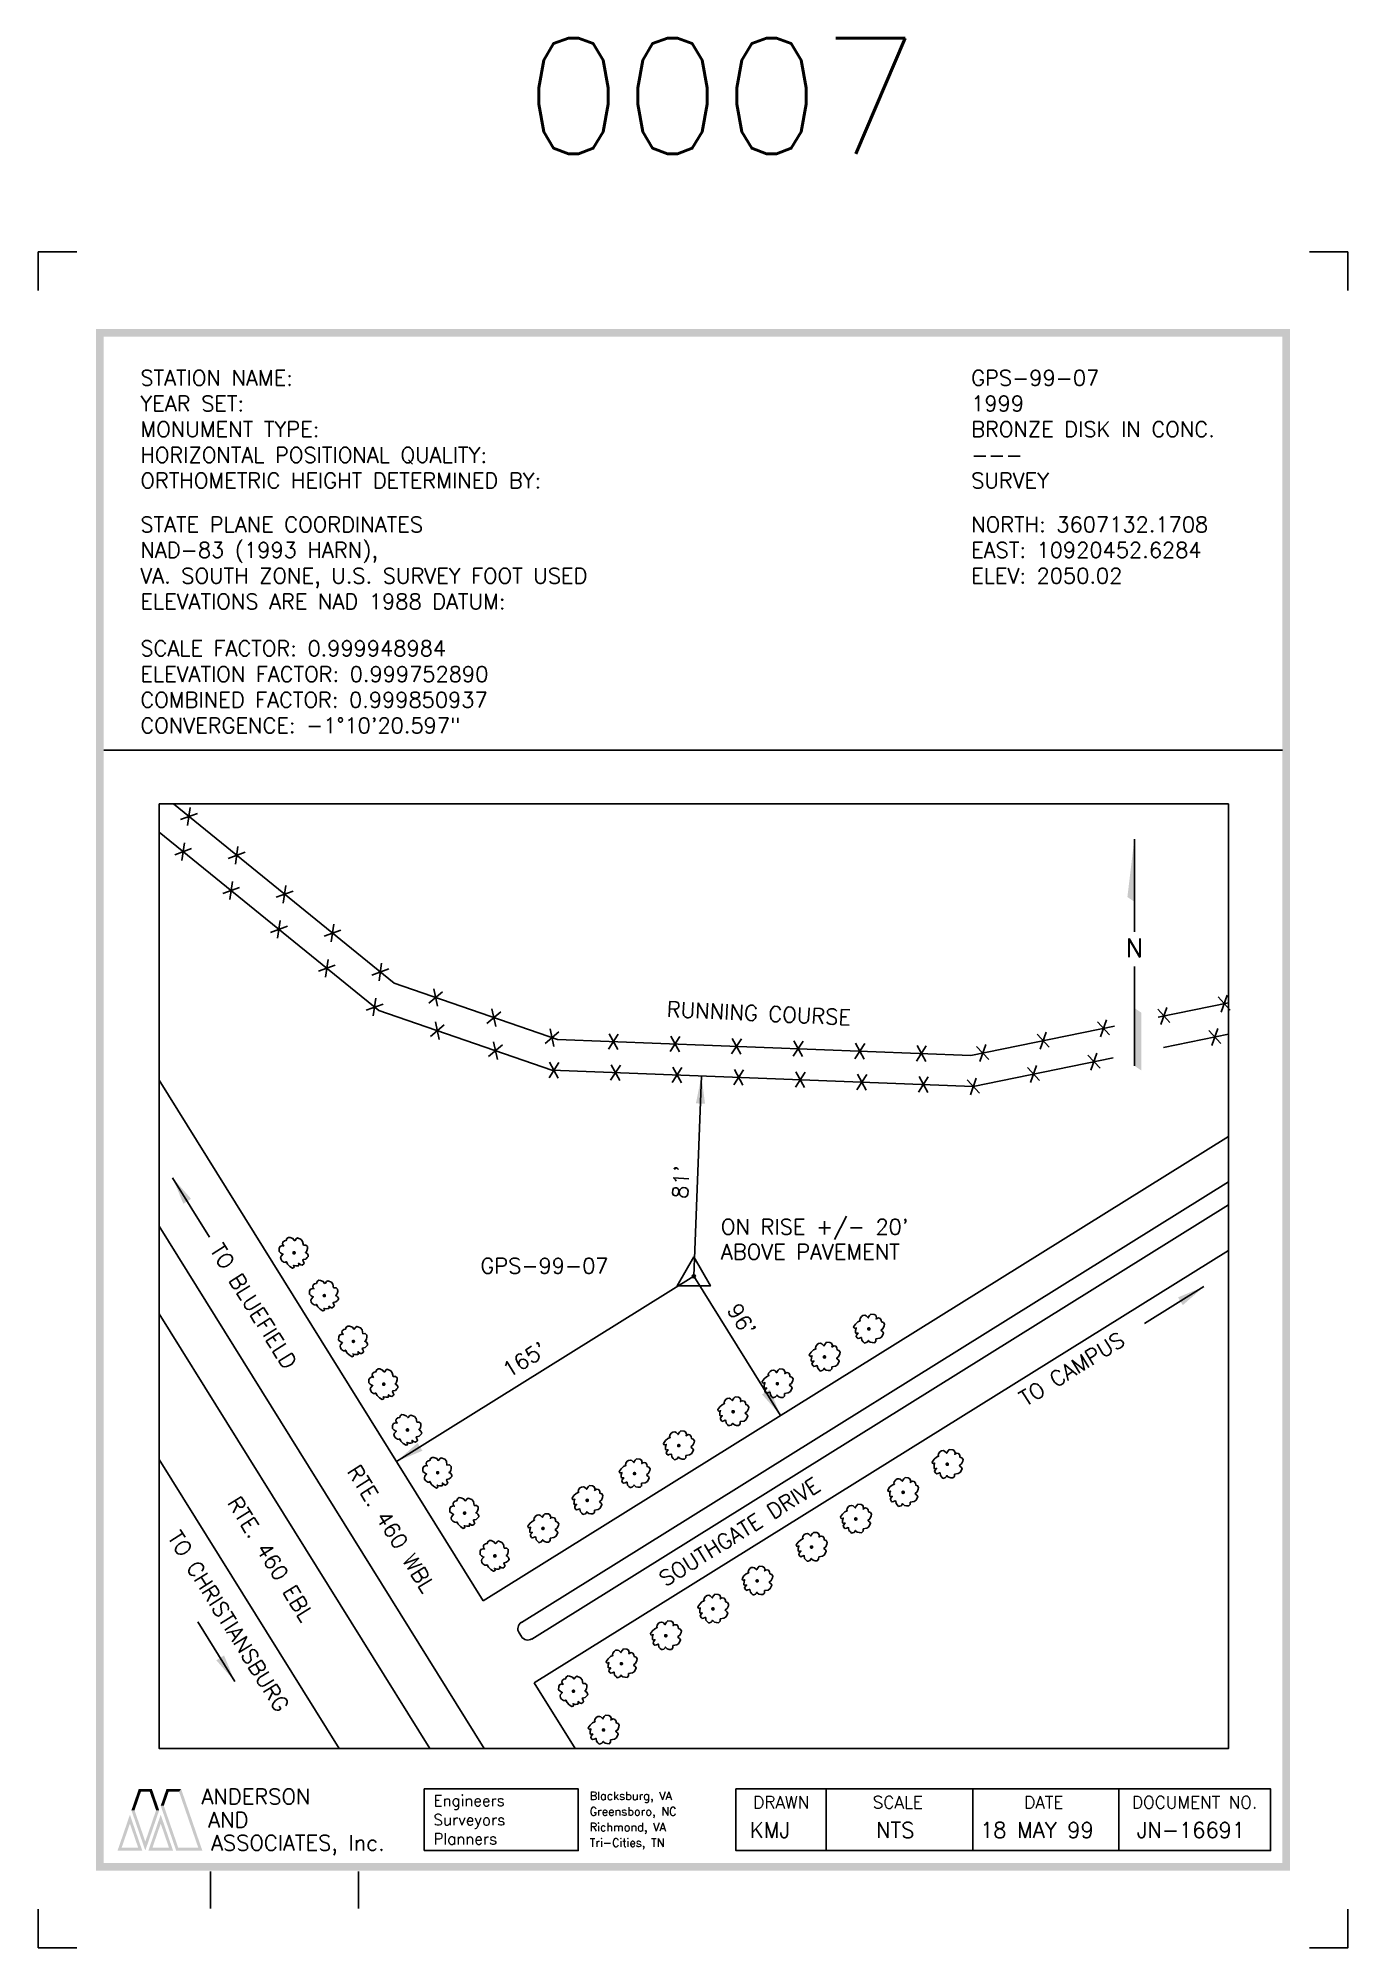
# Model space of a CAD drawing. Extents: x 8 to 108, y -27 to 17.
# Drawn here: x 86.83 to 95.33, y 4.22 to 16.6 of the extents above; entities that cross this region are included whole.
import ezdxf
from ezdxf.enums import TextEntityAlignment as Align

# ---------------------------------------------------------------- set-up
doc = ezdxf.new("R2010")
doc.units = 0
doc.header["$LTSCALE"] = 0.5
doc.header["$MEASUREMENT"] = 0
doc.linetypes.add('CENTER2', pattern=[1.125, 0.75, -0.125, 0.125, -0.125])
doc.layers.get('0').update_dxf_attribs({"linetype": 'CONTINUOUS'})
for name, color, linetype in [('DWGINFO', 7, 'CONTINUOUS'), ('FENCE', 4, 'CONTINUOUS'), ('MON', 6, 'CONTINUOUS'), ('N-ARROW', 7, 'CONTINUOUS'), ('ROAD', 1, 'CONTINUOUS'), ('SHT1', 1, 'CONTINUOUS'), ('SHT7', 7, 'CONTINUOUS'), ('SHTTRIM', 7, 'CONTINUOUS'), ('TXT1', 1, 'CONTINUOUS'), ('TXT2', 2, 'CONTINUOUS'), ('TXT7', 7, 'CONTINUOUS')]:
    doc.layers.add(name, color=color, linetype=linetype)
doc.styles.add('SHT', font='romans.shx')
doc.styles.get("Standard").update_dxf_attribs({"font": 'ROMANS'})
doc.dimstyles.get("Standard").update_dxf_attribs({"dimtxt": 0.18, "dimasz": 0.18, "dimexe": 0.18, "dimexo": 0.0625, "dimgap": 0.09, "dimtad": 0, "dimtih": 1, "dimtoh": 1, "dimdec": 4, "dimzin": 0, "dimtxsty": 'STANDARD', "dimcen": 0.09, "dimazin": 3, "dimtfac": 1, "dimtdec": 4, "dimtofl": 0, "dimtmove": 0, "dimatfit": 3, "dimtolj": 1, "dimtzin": 0})

msp = doc.modelspace()

# ---------------------------------------------------------------- texts
at = {"layer": 'FENCE', "linetype": 'CONTINUOUS'}
for rotation, p in [(320.9466, (87.805, 11.556)), (320.9466, (87.768, 11.328)), (320.9466, (88.115, 11.304)), (320.9466, (88.079, 11.076)), (320.9466, (88.426, 11.052)), (320.9466, (88.389, 10.824)), (320.9466, (88.737, 10.8)), (320.9466, (88.7, 10.572)), (320.9466, (89.047, 10.548)), (341.0122, (89.406, 10.382)), (320.9466, (89.01, 10.32)), (341.0122, (89.784, 10.252)), (11.5608, (94.132, 10.263)), (11.5608, (94.524, 10.343)), (341.0122, (89.417, 10.167)), (341.0122, (90.162, 10.122)), (11.5608, (93.349, 10.102)), (11.5608, (93.741, 10.182)), (11.5608, (94.463, 10.126)), (341.0122, (89.795, 10.037)), (357.7788, (90.56, 10.096)), (357.7788, (90.96, 10.081)), (357.7788, (91.359, 10.065)), (357.7788, (91.759, 10.05)), (357.7788, (92.159, 10.034)), (357.7788, (92.559, 10.019)), (11.5608, (92.957, 10.022)), (357.7788, (90.174, 9.911)), (357.7788, (90.574, 9.895)), (357.7788, (90.973, 9.88)), (357.7788, (91.373, 9.864)), (11.5608, (93.287, 9.886)), (11.5608, (93.679, 9.966)), (357.7788, (91.773, 9.849)), (357.7788, (92.172, 9.833)), (357.7788, (92.572, 9.818)), (11.5608, (92.896, 9.805))]:
    msp.add_text('X', height=0.1, rotation=rotation, dxfattribs=at).set_placement(p, align=Align.MIDDLE)
at = {"layer": 'MON', "linetype": 'CONTINUOUS'}
for s, rotation, p in [("81'", 86.0848, (91.041, 9.074)), ("96'", 301.9109, (91.293, 8.357)), ("165'", 31.9109, (89.881, 7.911))]:
    msp.add_text(s, height=0.1, rotation=rotation, dxfattribs=at).set_placement(p)
at = {"layer": 'MON'}
msp.add_text('GPS-99-07', height=0.1, dxfattribs=at).set_placement((89.697, 8.592))
at = {"layer": 'SHT1', "style": 'SHT'}
for s, p in [('ANDERSON', (87.887, 5.149)), (' AND', (87.862, 4.998)), ('  ASSOCIATES, Inc.', (87.812, 4.849))]:
    msp.add_text(s, height=0.1, dxfattribs=at).set_placement(p)
at = {"layer": 'SHT7', "style": 'SHT'}
for s, p in [('Engineers', (89.392, 5.137)), ('Surveyors', (89.392, 5.013)), ('Planners', (89.392, 4.889))]:
    msp.add_text(s, height=0.072, dxfattribs=at).set_placement(p)
at = {"layer": 'SHT7', "color": 7, "style": 'SHT'}
for s, p in [('Blacksburg, VA', (90.406, 5.177)), ('Greensboro, NC', (90.406, 5.076)), ('Richmond, VA', (90.406, 4.974)), ('Tri-Cities, TN', (90.406, 4.873))]:
    msp.add_text(s, height=0.05369, dxfattribs=at).set_placement(p)
at = {"layer": 'SHT7', "style": 'SHT'}
for s, p in [('DRAWN', (91.649, 5.122)), ('SCALE', (92.406, 5.122)), ('DATE', (93.353, 5.122)), ('DOCUMENT NO.', (94.332, 5.122))]:
    msp.add_text(s, height=0.08, dxfattribs=at).set_placement(p, align=Align.CENTER)
at = {"layer": 'TXT1'}
for s, p in [('STATION NAME:', (87.49, 14.351)), ('GPS-99-07', (92.882, 14.351)), ('YEAR SET:', (87.49, 14.185)), ('1999', (92.882, 14.185)), ('MONUMENT TYPE:', (87.49, 14.018)), ('BRONZE DISK IN CONC.', (92.882, 14.018)), ('HORIZONTAL POSITIONAL QUALITY:', (87.49, 13.851)), ('---', (92.882, 13.851)), ('ORTHOMETRIC HEIGHT DETERMINED BY:', (87.49, 13.685)), ('SURVEY', (92.882, 13.685)), ('STATE PLANE COORDINATES', (87.49, 13.401)), ('NORTH: 3607132.1708', (92.882, 13.401)), ('NAD-83 (1993 HARN), ', (87.49, 13.235)), ('EAST: 10920452.6284', (92.882, 13.235)), ('VA. SOUTH ZONE, U.S. SURVEY FOOT USED', (87.49, 13.068)), ('ELEV: 2050.02', (92.882, 13.068)), ('ELEVATIONS ARE NAD 1988 DATUM:', (87.49, 12.901)), ('SCALE FACTOR: 0.999948984', (87.49, 12.597)), ('ELEVATION FACTOR: 0.999752890', (87.49, 12.43)), ('COMBINED FACTOR: 0.999850937', (87.49, 12.263)), ('CONVERGENCE: -1%%d10\'20.597"', (87.49, 12.097)), ('KMJ', (91.446, 4.932)), ('NTS', (92.265, 4.932)), ('18 MAY 99', (92.94, 4.932)), ('JN-16691', (93.957, 4.932))]:
    msp.add_text(s, height=0.1, dxfattribs=at).set_placement(p)
at = {"layer": 'TXT1', "linetype": 'CONTINUOUS'}
for s, rotation, p in [('TO BLUEFIELD', 301.9109, (87.937, 8.747)), ('TO CAMPUS', 31.9109, (93.235, 7.726)), ('TO CHRISTIANSBURG', 301.9109, (87.662, 6.883))]:
    msp.add_text(s, height=0.1, rotation=rotation, dxfattribs=at).set_placement(p)
at = {"layer": 'TXT2'}
msp.add_text('0007', height=0.75, dxfattribs=at).set_placement((89.979, 15.855))
at = {"layer": 'TXT2', "linetype": 'CONTINUOUS'}
for s, rotation, p in [('RTE. 460 WBL', 301.9109, (88.827, 7.31)), ('SOUTHGATE DRIVE', 31.9109, (90.898, 6.558)), ('RTE. 460 EBL', 301.9109, (88.051, 7.105))]:
    msp.add_text(s, height=0.1, rotation=rotation, dxfattribs=at).set_placement(p)
at = {"layer": 'TXT7', "linetype": 'CONTINUOUS'}
msp.add_text('RUNNING COURSE', height=0.1, rotation=357.3921, dxfattribs=at).set_placement((90.905, 10.257))
for s, p in [("ON RISE +/- 20'", (91.258, 8.845)), ('ABOVE PAVEMENT', (91.258, 8.683))]:
    msp.add_text(s, height=0.1, dxfattribs=at).set_placement(p)

# ---------------------------------------------------------------- blocks, each defined once
blk = doc.blocks.new('DWGINFO')
for p, q in [((2.602, 1.704), (2.602, 2.004)), ((3.802, 1.704), (3.802, 2.004))]:
    blk.add_line(p, q)
at = {"flags": 2}
blk.add_attdef('DWGNAME', text='', height=0.1, dxfattribs=at).set_placement((2.502, 1.804), align=Align.RIGHT)
blk.add_attdef('DWGEDITDATE', text='', height=0.1, dxfattribs=at).set_placement((3.202, 1.804), align=Align.CENTER)
blk.add_attdef('DWGBY', (3.902, 1.804), '', height=0.1, dxfattribs=at)
blk = doc.blocks.new('NEWLOGOSOLID', base_point=(1, 1))
for points in [[(1.225, 1.653447), (1.275, 1.653447), (1.344328, 2), (1.377972, 1.9525)], [(1.344328, 2), (1.377972, 1.9525), (1.555672, 2), (1.522028, 1.9525)], [(1.555672, 2), (1.522028, 1.9525), (1.675, 1.653447), (1.625, 1.653447)], [(1.7, 1.726053), (1.75, 1.726053), (1.794328, 2), (1.827972, 1.9525)], [(1.794328, 2), (1.827972, 1.9525), (2.030672, 2), (1.997028, 1.9525)], [(2.030672, 2), (1.997028, 1.9525), (2.375, 1), (2.308644, 1.0475)], [(1, 1), (1.066356, 1.0475), (1.2, 1.580842), (1.2, 1.435632)], [(1.2, 1.580842), (1.2, 1.435632), (1.4, 1), (1.333644, 1.0475)], [(1.45, 1), (1.45, 1.145211), (1.225, 1.653447), (1.275, 1.653447)], [(1.675, 1.653447), (1.625, 1.653447), (1.45, 1), (1.45, 1.145211)], [(1.5, 1), (1.566356, 1.0475), (1.7, 1.580842), (1.7, 1.435632)], [(1.95, 1), (1.983644, 1.0475), (1.7, 1.726053), (1.75, 1.726053)], [(1.7, 1.580842), (1.7, 1.435632), (1.9, 1), (1.833644, 1.0475)], [(1.4, 1), (1.333644, 1.0475), (1, 1), (1.066356, 1.0475)], [(1.9, 1), (1.833644, 1.0475), (1.5, 1), (1.566356, 1.0475)], [(2.375, 1), (2.308644, 1.0475), (1.95, 1), (1.983644, 1.0475)]]:
    blk.add_solid(points)
blk = doc.blocks.new('SP-HORIZ')
blk.add_lwpolyline([(0, 0.0625), (-0.0541, -0.0312), (0.0541, -0.0312)], close=True)
at = {"const_width": 0.005}
blk.add_lwpolyline([(-0.0025, 0, 1), (0.0025, 0, 1)], format="xyb", close=True, dxfattribs=at)
blk.add_circle((0, 0), 0.005)
blk = doc.blocks.new('N-ARROW')
for p, q in [((0, 0.14), (0, 0.94)), ((0, -1.02), (0, -0.16))]:
    blk.add_line(p, q)
for points in [[(0, 0.4), (-0.06, 0.44), (0, 0.94)], [(0, -1.02), (0.06, -1.06), (0, -0.52), (0.06, -0.56)]]:
    blk.add_solid(points)
blk.add_text('N', height=0.16).set_placement((0, 0), align=Align.MIDDLE)

# ---------------------------------------------------------------- linework, layer by layer
at = {"color": 4}
for points in [[(88.548, 8.776), (88.543, 8.8), (88.533, 8.813), (88.509, 8.823), (88.501, 8.817), (88.495, 8.807), (88.489, 8.806), (88.48, 8.818), (88.462, 8.825), (88.451, 8.826), (88.441, 8.818), (88.437, 8.806), (88.437, 8.806), (88.425, 8.804), (88.414, 8.796), (88.412, 8.785), (88.416, 8.776), (88.42, 8.77), (88.412, 8.773), (88.397, 8.766), (88.391, 8.756), (88.391, 8.734), (88.4, 8.727), (88.413, 8.718), (88.416, 8.719), (88.403, 8.704), (88.4, 8.695), (88.403, 8.683), (88.409, 8.674), (88.422, 8.666), (88.433, 8.664), (88.436, 8.669), (88.438, 8.668), (88.445, 8.653), (88.46, 8.638), (88.478, 8.626), (88.486, 8.63), (88.488, 8.636), (88.484, 8.645), (88.485, 8.643), (88.5, 8.641), (88.51, 8.641), (88.517, 8.641), (88.52, 8.646), (88.519, 8.652), (88.517, 8.658), (88.532, 8.648), (88.539, 8.647), (88.55, 8.655), (88.553, 8.659), (88.549, 8.668), (88.545, 8.679), (88.546, 8.682), (88.563, 8.685), (88.572, 8.695), (88.58, 8.702), (88.579, 8.709), (88.574, 8.719), (88.566, 8.725), (88.561, 8.728), (88.561, 8.728), (88.565, 8.731), (88.571, 8.74), (88.574, 8.754), (88.574, 8.767), (88.564, 8.776), (88.561, 8.776)], [(88.744, 8.498), (88.74, 8.522), (88.73, 8.536), (88.706, 8.545), (88.697, 8.539), (88.691, 8.53), (88.686, 8.528), (88.677, 8.54), (88.658, 8.547), (88.648, 8.548), (88.637, 8.54), (88.633, 8.528), (88.633, 8.528), (88.621, 8.526), (88.611, 8.518), (88.609, 8.507), (88.612, 8.499), (88.617, 8.493), (88.608, 8.495), (88.593, 8.489), (88.588, 8.478), (88.587, 8.457), (88.596, 8.449), (88.609, 8.441), (88.612, 8.441), (88.6, 8.427), (88.597, 8.418), (88.599, 8.406), (88.606, 8.397), (88.619, 8.388), (88.63, 8.387), (88.633, 8.392), (88.634, 8.39), (88.642, 8.375), (88.656, 8.36), (88.675, 8.349), (88.682, 8.352), (88.684, 8.358), (88.681, 8.367), (88.682, 8.366), (88.697, 8.363), (88.707, 8.364), (88.713, 8.364), (88.716, 8.368), (88.715, 8.374), (88.714, 8.38), (88.728, 8.37), (88.735, 8.369), (88.746, 8.377), (88.749, 8.382), (88.746, 8.391), (88.741, 8.401), (88.742, 8.404), (88.759, 8.408), (88.769, 8.417), (88.776, 8.425), (88.775, 8.431), (88.77, 8.441), (88.763, 8.447), (88.757, 8.45), (88.757, 8.45), (88.762, 8.453), (88.768, 8.463), (88.771, 8.476), (88.77, 8.49), (88.761, 8.499), (88.757, 8.499)], [(92.264, 8.169), (92.289, 8.172), (92.302, 8.182), (92.313, 8.205), (92.308, 8.214), (92.299, 8.221), (92.297, 8.226), (92.309, 8.234), (92.317, 8.252), (92.319, 8.263), (92.312, 8.274), (92.3, 8.279), (92.3, 8.279), (92.298, 8.29), (92.291, 8.301), (92.281, 8.304), (92.271, 8.301), (92.265, 8.297), (92.268, 8.305), (92.263, 8.321), (92.252, 8.326), (92.231, 8.328), (92.223, 8.32), (92.214, 8.307), (92.214, 8.304), (92.2, 8.317), (92.191, 8.321), (92.179, 8.319), (92.17, 8.313), (92.161, 8.3), (92.159, 8.289), (92.163, 8.286), (92.162, 8.285), (92.147, 8.278), (92.131, 8.264), (92.119, 8.246), (92.122, 8.239), (92.128, 8.236), (92.137, 8.239), (92.135, 8.238), (92.132, 8.223), (92.132, 8.214), (92.132, 8.207), (92.136, 8.204), (92.142, 8.205), (92.148, 8.206), (92.137, 8.192), (92.136, 8.184), (92.143, 8.174), (92.148, 8.17), (92.157, 8.173), (92.167, 8.177), (92.17, 8.176), (92.173, 8.159), (92.182, 8.149), (92.189, 8.141), (92.195, 8.142), (92.206, 8.146), (92.212, 8.153), (92.215, 8.158), (92.215, 8.158), (92.218, 8.154), (92.227, 8.147), (92.241, 8.144), (92.255, 8.143), (92.264, 8.153), (92.264, 8.156)], [(88.934, 8.201), (88.929, 8.226), (88.919, 8.239), (88.895, 8.249), (88.886, 8.242), (88.88, 8.233), (88.875, 8.231), (88.866, 8.243), (88.848, 8.25), (88.837, 8.251), (88.826, 8.243), (88.822, 8.231), (88.822, 8.231), (88.81, 8.229), (88.8, 8.221), (88.798, 8.211), (88.801, 8.202), (88.806, 8.196), (88.797, 8.199), (88.782, 8.192), (88.777, 8.181), (88.776, 8.16), (88.785, 8.153), (88.798, 8.144), (88.801, 8.144), (88.789, 8.13), (88.786, 8.121), (88.788, 8.109), (88.795, 8.1), (88.808, 8.091), (88.819, 8.09), (88.822, 8.095), (88.823, 8.093), (88.831, 8.078), (88.845, 8.064), (88.864, 8.052), (88.871, 8.055), (88.873, 8.062), (88.87, 8.071), (88.871, 8.069), (88.886, 8.066), (88.896, 8.067), (88.902, 8.067), (88.905, 8.072), (88.904, 8.078), (88.903, 8.084), (88.917, 8.074), (88.925, 8.072), (88.935, 8.08), (88.938, 8.085), (88.935, 8.094), (88.93, 8.104), (88.931, 8.107), (88.948, 8.111), (88.958, 8.12), (88.965, 8.128), (88.964, 8.134), (88.96, 8.145), (88.952, 8.15), (88.946, 8.153), (88.946, 8.153), (88.951, 8.156), (88.957, 8.166), (88.96, 8.179), (88.96, 8.193), (88.95, 8.202), (88.946, 8.202)], [(91.977, 7.987), (92.001, 7.991), (92.015, 8), (92.026, 8.023), (92.02, 8.032), (92.011, 8.039), (92.01, 8.044), (92.022, 8.052), (92.03, 8.07), (92.032, 8.081), (92.024, 8.092), (92.012, 8.097), (92.012, 8.097), (92.011, 8.109), (92.004, 8.12), (91.993, 8.122), (91.984, 8.119), (91.978, 8.115), (91.981, 8.124), (91.975, 8.139), (91.965, 8.144), (91.944, 8.146), (91.936, 8.138), (91.927, 8.125), (91.926, 8.122), (91.913, 8.135), (91.904, 8.139), (91.892, 8.137), (91.883, 8.131), (91.873, 8.118), (91.872, 8.107), (91.876, 8.104), (91.875, 8.103), (91.859, 8.096), (91.844, 8.082), (91.831, 8.065), (91.834, 8.057), (91.84, 8.055), (91.849, 8.058), (91.848, 8.057), (91.845, 8.042), (91.844, 8.032), (91.844, 8.025), (91.849, 8.022), (91.855, 8.023), (91.861, 8.024), (91.85, 8.01), (91.848, 8.003), (91.856, 7.992), (91.86, 7.988), (91.869, 7.991), (91.88, 7.995), (91.883, 7.994), (91.886, 7.977), (91.895, 7.967), (91.902, 7.959), (91.908, 7.96), (91.919, 7.964), (91.925, 7.971), (91.928, 7.977), (91.928, 7.977), (91.931, 7.972), (91.94, 7.966), (91.954, 7.962), (91.967, 7.962), (91.976, 7.971), (91.977, 7.974)], [(89.13, 7.924), (89.125, 7.948), (89.115, 7.961), (89.091, 7.971), (89.083, 7.965), (89.077, 7.955), (89.071, 7.954), (89.062, 7.966), (89.044, 7.973), (89.033, 7.974), (89.023, 7.966), (89.019, 7.954), (89.019, 7.954), (89.007, 7.952), (88.996, 7.944), (88.994, 7.933), (88.998, 7.924), (89.002, 7.918), (88.993, 7.921), (88.979, 7.914), (88.973, 7.904), (88.973, 7.882), (88.982, 7.875), (88.995, 7.866), (88.998, 7.867), (88.985, 7.852), (88.982, 7.843), (88.985, 7.831), (88.991, 7.822), (89.004, 7.814), (89.015, 7.813), (89.018, 7.817), (89.019, 7.816), (89.027, 7.801), (89.042, 7.786), (89.06, 7.775), (89.068, 7.778), (89.07, 7.784), (89.066, 7.793), (89.067, 7.791), (89.082, 7.789), (89.092, 7.789), (89.099, 7.789), (89.102, 7.794), (89.1, 7.8), (89.099, 7.806), (89.113, 7.796), (89.121, 7.795), (89.132, 7.803), (89.135, 7.807), (89.131, 7.816), (89.127, 7.827), (89.128, 7.83), (89.145, 7.833), (89.154, 7.843), (89.162, 7.851), (89.161, 7.857), (89.156, 7.867), (89.148, 7.873), (89.143, 7.876), (89.143, 7.876), (89.147, 7.879), (89.153, 7.888), (89.156, 7.902), (89.156, 7.916), (89.146, 7.924), (89.143, 7.924)], [(91.671, 7.814), (91.695, 7.817), (91.709, 7.826), (91.72, 7.85), (91.714, 7.859), (91.705, 7.865), (91.704, 7.871), (91.716, 7.879), (91.724, 7.897), (91.726, 7.908), (91.718, 7.919), (91.706, 7.923), (91.706, 7.923), (91.705, 7.935), (91.698, 7.946), (91.687, 7.949), (91.678, 7.946), (91.672, 7.942), (91.675, 7.95), (91.669, 7.965), (91.659, 7.971), (91.637, 7.973), (91.63, 7.964), (91.62, 7.952), (91.62, 7.948), (91.607, 7.962), (91.598, 7.965), (91.586, 7.963), (91.577, 7.957), (91.567, 7.945), (91.565, 7.934), (91.57, 7.931), (91.568, 7.93), (91.553, 7.922), (91.538, 7.909), (91.525, 7.891), (91.528, 7.883), (91.534, 7.881), (91.543, 7.884), (91.542, 7.883), (91.538, 7.868), (91.538, 7.858), (91.538, 7.852), (91.543, 7.849), (91.549, 7.849), (91.555, 7.85), (91.544, 7.837), (91.542, 7.829), (91.549, 7.818), (91.554, 7.815), (91.563, 7.818), (91.574, 7.822), (91.577, 7.821), (91.579, 7.803), (91.588, 7.793), (91.596, 7.786), (91.602, 7.787), (91.613, 7.791), (91.619, 7.798), (91.622, 7.803), (91.622, 7.803), (91.625, 7.799), (91.634, 7.792), (91.647, 7.788), (91.661, 7.788), (91.67, 7.797), (91.67, 7.801)], [(91.383, 7.632), (91.408, 7.635), (91.421, 7.645), (91.432, 7.668), (91.427, 7.677), (91.418, 7.683), (91.416, 7.689), (91.429, 7.697), (91.436, 7.715), (91.438, 7.726), (91.431, 7.737), (91.419, 7.742), (91.419, 7.742), (91.418, 7.753), (91.41, 7.764), (91.4, 7.767), (91.39, 7.764), (91.384, 7.76), (91.387, 7.768), (91.382, 7.783), (91.371, 7.789), (91.35, 7.791), (91.342, 7.783), (91.333, 7.77), (91.333, 7.767), (91.32, 7.78), (91.311, 7.783), (91.298, 7.782), (91.289, 7.775), (91.28, 7.763), (91.278, 7.752), (91.283, 7.749), (91.281, 7.748), (91.266, 7.741), (91.25, 7.727), (91.238, 7.709), (91.241, 7.702), (91.247, 7.699), (91.256, 7.702), (91.254, 7.701), (91.251, 7.686), (91.251, 7.677), (91.251, 7.67), (91.255, 7.667), (91.261, 7.668), (91.267, 7.669), (91.256, 7.655), (91.255, 7.647), (91.262, 7.636), (91.267, 7.633), (91.276, 7.636), (91.286, 7.64), (91.289, 7.639), (91.292, 7.622), (91.301, 7.612), (91.308, 7.604), (91.314, 7.605), (91.325, 7.609), (91.331, 7.616), (91.335, 7.621), (91.335, 7.621), (91.337, 7.617), (91.346, 7.61), (91.36, 7.607), (91.374, 7.606), (91.383, 7.616), (91.383, 7.619)], [(89.284, 7.627), (89.279, 7.651), (89.269, 7.664), (89.245, 7.674), (89.237, 7.668), (89.231, 7.659), (89.225, 7.657), (89.216, 7.669), (89.198, 7.676), (89.187, 7.677), (89.177, 7.669), (89.173, 7.657), (89.173, 7.657), (89.161, 7.655), (89.15, 7.647), (89.148, 7.636), (89.152, 7.627), (89.156, 7.621), (89.148, 7.624), (89.133, 7.618), (89.127, 7.607), (89.127, 7.586), (89.136, 7.578), (89.149, 7.57), (89.152, 7.57), (89.139, 7.556), (89.136, 7.547), (89.139, 7.534), (89.145, 7.526), (89.158, 7.517), (89.169, 7.516), (89.172, 7.52), (89.173, 7.519), (89.181, 7.504), (89.196, 7.489), (89.214, 7.478), (89.222, 7.481), (89.224, 7.487), (89.22, 7.496), (89.221, 7.495), (89.236, 7.492), (89.246, 7.492), (89.253, 7.493), (89.256, 7.497), (89.254, 7.503), (89.253, 7.509), (89.267, 7.499), (89.275, 7.498), (89.286, 7.506), (89.289, 7.51), (89.285, 7.519), (89.281, 7.53), (89.282, 7.533), (89.299, 7.537), (89.308, 7.546), (89.316, 7.554), (89.315, 7.56), (89.31, 7.57), (89.302, 7.576), (89.297, 7.579), (89.297, 7.579), (89.301, 7.582), (89.307, 7.591), (89.31, 7.605), (89.31, 7.619), (89.3, 7.628), (89.297, 7.627)], [(91.031, 7.412), (91.055, 7.416), (91.069, 7.425), (91.08, 7.449), (91.074, 7.457), (91.065, 7.464), (91.064, 7.469), (91.076, 7.478), (91.084, 7.496), (91.086, 7.506), (91.078, 7.517), (91.066, 7.522), (91.066, 7.522), (91.065, 7.534), (91.057, 7.545), (91.047, 7.547), (91.038, 7.544), (91.032, 7.54), (91.035, 7.549), (91.029, 7.564), (91.019, 7.57), (90.997, 7.571), (90.99, 7.563), (90.98, 7.55), (90.98, 7.547), (90.967, 7.561), (90.958, 7.564), (90.946, 7.562), (90.936, 7.556), (90.927, 7.543), (90.925, 7.533), (90.93, 7.529), (90.928, 7.528), (90.913, 7.521), (90.898, 7.508), (90.885, 7.49), (90.888, 7.482), (90.894, 7.48), (90.903, 7.483), (90.902, 7.482), (90.898, 7.467), (90.898, 7.457), (90.898, 7.451), (90.902, 7.447), (90.909, 7.448), (90.915, 7.449), (90.904, 7.436), (90.902, 7.428), (90.909, 7.417), (90.914, 7.414), (90.923, 7.417), (90.934, 7.421), (90.937, 7.419), (90.939, 7.402), (90.948, 7.392), (90.956, 7.384), (90.962, 7.385), (90.973, 7.389), (90.979, 7.397), (90.982, 7.402), (90.982, 7.402), (90.985, 7.398), (90.994, 7.391), (91.007, 7.387), (91.021, 7.387), (91.03, 7.396), (91.03, 7.399)], [(92.774, 7.291), (92.798, 7.295), (92.812, 7.304), (92.823, 7.327), (92.817, 7.336), (92.808, 7.343), (92.807, 7.348), (92.819, 7.357), (92.827, 7.375), (92.829, 7.385), (92.821, 7.396), (92.809, 7.401), (92.809, 7.401), (92.808, 7.413), (92.8, 7.424), (92.79, 7.426), (92.781, 7.423), (92.775, 7.419), (92.778, 7.428), (92.772, 7.443), (92.762, 7.449), (92.74, 7.45), (92.733, 7.442), (92.723, 7.429), (92.723, 7.426), (92.71, 7.439), (92.701, 7.443), (92.689, 7.441), (92.679, 7.435), (92.67, 7.422), (92.668, 7.412), (92.673, 7.408), (92.671, 7.407), (92.656, 7.4), (92.641, 7.387), (92.628, 7.369), (92.631, 7.361), (92.637, 7.359), (92.646, 7.362), (92.645, 7.361), (92.641, 7.346), (92.641, 7.336), (92.641, 7.33), (92.645, 7.326), (92.652, 7.327), (92.658, 7.328), (92.647, 7.314), (92.645, 7.307), (92.652, 7.296), (92.657, 7.292), (92.666, 7.295), (92.677, 7.299), (92.68, 7.298), (92.682, 7.281), (92.691, 7.271), (92.699, 7.263), (92.705, 7.264), (92.716, 7.268), (92.722, 7.275), (92.725, 7.281), (92.725, 7.281), (92.728, 7.276), (92.737, 7.27), (92.75, 7.266), (92.764, 7.266), (92.773, 7.275), (92.773, 7.278)], [(89.48, 7.349), (89.476, 7.374), (89.466, 7.387), (89.442, 7.397), (89.433, 7.39), (89.427, 7.381), (89.422, 7.379), (89.413, 7.391), (89.394, 7.398), (89.384, 7.399), (89.373, 7.392), (89.369, 7.379), (89.369, 7.379), (89.357, 7.377), (89.347, 7.369), (89.345, 7.359), (89.348, 7.35), (89.353, 7.344), (89.344, 7.347), (89.329, 7.34), (89.324, 7.329), (89.323, 7.308), (89.332, 7.301), (89.345, 7.292), (89.348, 7.292), (89.336, 7.278), (89.333, 7.269), (89.335, 7.257), (89.342, 7.248), (89.355, 7.239), (89.366, 7.238), (89.369, 7.243), (89.37, 7.241), (89.378, 7.226), (89.392, 7.212), (89.411, 7.2), (89.418, 7.203), (89.42, 7.21), (89.417, 7.219), (89.418, 7.217), (89.433, 7.214), (89.443, 7.215), (89.449, 7.215), (89.452, 7.22), (89.451, 7.226), (89.45, 7.232), (89.464, 7.222), (89.471, 7.22), (89.482, 7.228), (89.485, 7.233), (89.482, 7.242), (89.477, 7.252), (89.478, 7.255), (89.495, 7.259), (89.505, 7.268), (89.512, 7.276), (89.511, 7.282), (89.506, 7.293), (89.499, 7.298), (89.493, 7.301), (89.493, 7.301), (89.498, 7.304), (89.504, 7.314), (89.507, 7.328), (89.506, 7.341), (89.497, 7.35), (89.493, 7.35)], [(90.743, 7.231), (90.767, 7.234), (90.781, 7.243), (90.792, 7.267), (90.787, 7.276), (90.778, 7.282), (90.776, 7.288), (90.788, 7.296), (90.796, 7.314), (90.798, 7.325), (90.791, 7.336), (90.779, 7.34), (90.779, 7.34), (90.777, 7.352), (90.77, 7.363), (90.76, 7.366), (90.75, 7.363), (90.744, 7.359), (90.747, 7.367), (90.742, 7.382), (90.731, 7.388), (90.71, 7.39), (90.702, 7.381), (90.693, 7.369), (90.693, 7.365), (90.679, 7.379), (90.67, 7.382), (90.658, 7.38), (90.649, 7.374), (90.64, 7.362), (90.638, 7.351), (90.642, 7.348), (90.641, 7.347), (90.626, 7.339), (90.61, 7.326), (90.598, 7.308), (90.601, 7.3), (90.607, 7.298), (90.616, 7.301), (90.614, 7.3), (90.611, 7.285), (90.611, 7.275), (90.611, 7.269), (90.615, 7.266), (90.621, 7.266), (90.627, 7.267), (90.616, 7.254), (90.615, 7.246), (90.622, 7.235), (90.626, 7.232), (90.636, 7.235), (90.646, 7.239), (90.649, 7.238), (90.652, 7.22), (90.661, 7.21), (90.668, 7.203), (90.674, 7.204), (90.685, 7.208), (90.691, 7.215), (90.694, 7.22), (90.694, 7.22), (90.697, 7.216), (90.706, 7.209), (90.72, 7.205), (90.734, 7.205), (90.743, 7.214), (90.743, 7.218)], [(90.437, 7.057), (90.461, 7.061), (90.475, 7.07), (90.486, 7.093), (90.48, 7.102), (90.471, 7.109), (90.47, 7.114), (90.482, 7.122), (90.49, 7.14), (90.492, 7.151), (90.485, 7.162), (90.473, 7.167), (90.473, 7.167), (90.471, 7.179), (90.464, 7.19), (90.453, 7.192), (90.444, 7.189), (90.438, 7.185), (90.441, 7.194), (90.436, 7.209), (90.425, 7.214), (90.404, 7.216), (90.396, 7.208), (90.387, 7.195), (90.387, 7.192), (90.373, 7.205), (90.364, 7.209), (90.352, 7.207), (90.343, 7.201), (90.334, 7.188), (90.332, 7.177), (90.336, 7.174), (90.335, 7.173), (90.319, 7.166), (90.304, 7.152), (90.292, 7.135), (90.294, 7.127), (90.3, 7.125), (90.31, 7.128), (90.308, 7.127), (90.305, 7.112), (90.305, 7.102), (90.304, 7.095), (90.309, 7.092), (90.315, 7.093), (90.321, 7.094), (90.31, 7.08), (90.309, 7.073), (90.316, 7.062), (90.32, 7.058), (90.33, 7.061), (90.34, 7.065), (90.343, 7.064), (90.346, 7.047), (90.355, 7.037), (90.362, 7.029), (90.368, 7.03), (90.379, 7.034), (90.385, 7.041), (90.388, 7.047), (90.388, 7.047), (90.391, 7.042), (90.4, 7.036), (90.414, 7.032), (90.427, 7.032), (90.437, 7.041), (90.437, 7.044)], [(92.486, 7.109), (92.511, 7.113), (92.524, 7.122), (92.535, 7.146), (92.53, 7.154), (92.521, 7.161), (92.519, 7.166), (92.531, 7.175), (92.539, 7.193), (92.541, 7.203), (92.534, 7.214), (92.522, 7.219), (92.522, 7.219), (92.52, 7.231), (92.513, 7.242), (92.503, 7.244), (92.493, 7.241), (92.487, 7.237), (92.49, 7.246), (92.485, 7.261), (92.474, 7.267), (92.453, 7.268), (92.445, 7.26), (92.436, 7.247), (92.436, 7.244), (92.422, 7.258), (92.413, 7.261), (92.401, 7.259), (92.392, 7.253), (92.383, 7.24), (92.381, 7.23), (92.385, 7.226), (92.384, 7.225), (92.369, 7.218), (92.353, 7.205), (92.341, 7.187), (92.344, 7.179), (92.35, 7.177), (92.359, 7.18), (92.357, 7.179), (92.354, 7.164), (92.354, 7.154), (92.354, 7.148), (92.358, 7.144), (92.364, 7.145), (92.37, 7.146), (92.359, 7.133), (92.358, 7.125), (92.365, 7.114), (92.37, 7.111), (92.379, 7.114), (92.389, 7.118), (92.392, 7.116), (92.395, 7.099), (92.404, 7.089), (92.411, 7.081), (92.417, 7.082), (92.428, 7.086), (92.434, 7.094), (92.437, 7.099), (92.437, 7.099), (92.44, 7.095), (92.449, 7.088), (92.463, 7.084), (92.477, 7.084), (92.486, 7.093), (92.486, 7.096)], [(89.656, 7.088), (89.651, 7.112), (89.641, 7.125), (89.617, 7.135), (89.608, 7.129), (89.602, 7.119), (89.597, 7.118), (89.588, 7.13), (89.569, 7.137), (89.559, 7.138), (89.548, 7.13), (89.544, 7.118), (89.544, 7.118), (89.532, 7.116), (89.522, 7.108), (89.52, 7.097), (89.523, 7.088), (89.528, 7.082), (89.519, 7.085), (89.504, 7.078), (89.499, 7.068), (89.498, 7.046), (89.507, 7.039), (89.52, 7.03), (89.523, 7.03), (89.511, 7.016), (89.508, 7.007), (89.51, 6.995), (89.517, 6.986), (89.53, 6.978), (89.541, 6.976), (89.544, 6.981), (89.545, 6.98), (89.553, 6.965), (89.567, 6.95), (89.586, 6.938), (89.593, 6.942), (89.595, 6.948), (89.592, 6.957), (89.593, 6.955), (89.608, 6.953), (89.618, 6.953), (89.624, 6.953), (89.627, 6.958), (89.626, 6.964), (89.625, 6.97), (89.639, 6.96), (89.647, 6.959), (89.657, 6.966), (89.66, 6.971), (89.657, 6.98), (89.652, 6.991), (89.653, 6.994), (89.67, 6.997), (89.68, 7.007), (89.687, 7.014), (89.686, 7.02), (89.681, 7.031), (89.674, 7.037), (89.668, 7.04), (89.668, 7.04), (89.673, 7.043), (89.679, 7.052), (89.682, 7.066), (89.682, 7.079), (89.672, 7.088), (89.668, 7.088)], [(92.18, 6.936), (92.204, 6.939), (92.218, 6.949), (92.229, 6.972), (92.223, 6.981), (92.214, 6.988), (92.213, 6.993), (92.225, 7.001), (92.233, 7.019), (92.235, 7.03), (92.228, 7.041), (92.216, 7.046), (92.216, 7.046), (92.214, 7.058), (92.207, 7.068), (92.196, 7.071), (92.187, 7.068), (92.181, 7.064), (92.184, 7.072), (92.179, 7.088), (92.168, 7.093), (92.147, 7.095), (92.139, 7.087), (92.13, 7.074), (92.13, 7.071), (92.116, 7.084), (92.107, 7.088), (92.095, 7.086), (92.086, 7.08), (92.077, 7.067), (92.075, 7.056), (92.079, 7.053), (92.078, 7.052), (92.062, 7.045), (92.047, 7.031), (92.035, 7.013), (92.037, 7.006), (92.043, 7.003), (92.053, 7.006), (92.051, 7.005), (92.048, 6.99), (92.048, 6.981), (92.047, 6.974), (92.052, 6.971), (92.058, 6.972), (92.064, 6.973), (92.053, 6.959), (92.052, 6.952), (92.059, 6.941), (92.063, 6.937), (92.073, 6.94), (92.083, 6.944), (92.086, 6.943), (92.089, 6.926), (92.098, 6.916), (92.105, 6.908), (92.111, 6.909), (92.122, 6.913), (92.128, 6.92), (92.131, 6.926), (92.131, 6.926), (92.134, 6.921), (92.143, 6.914), (92.157, 6.911), (92.17, 6.91), (92.18, 6.92), (92.18, 6.923)], [(90.15, 6.875), (90.174, 6.879), (90.188, 6.888), (90.199, 6.911), (90.193, 6.92), (90.184, 6.927), (90.183, 6.932), (90.195, 6.941), (90.203, 6.959), (90.205, 6.969), (90.197, 6.98), (90.185, 6.985), (90.185, 6.985), (90.184, 6.997), (90.177, 7.008), (90.166, 7.01), (90.157, 7.007), (90.151, 7.003), (90.154, 7.012), (90.148, 7.027), (90.138, 7.033), (90.116, 7.034), (90.109, 7.026), (90.099, 7.013), (90.099, 7.01), (90.086, 7.023), (90.077, 7.027), (90.065, 7.025), (90.056, 7.019), (90.046, 7.006), (90.044, 6.996), (90.049, 6.992), (90.047, 6.991), (90.032, 6.984), (90.017, 6.971), (90.004, 6.953), (90.007, 6.945), (90.013, 6.943), (90.022, 6.946), (90.021, 6.945), (90.017, 6.93), (90.017, 6.92), (90.017, 6.914), (90.022, 6.91), (90.028, 6.911), (90.034, 6.912), (90.023, 6.898), (90.021, 6.891), (90.028, 6.88), (90.033, 6.877), (90.042, 6.88), (90.053, 6.884), (90.056, 6.882), (90.058, 6.865), (90.067, 6.855), (90.075, 6.847), (90.081, 6.848), (90.092, 6.852), (90.098, 6.86), (90.101, 6.865), (90.101, 6.865), (90.104, 6.861), (90.113, 6.854), (90.126, 6.85), (90.14, 6.85), (90.149, 6.859), (90.149, 6.862)], [(89.852, 6.81), (89.847, 6.834), (89.837, 6.848), (89.813, 6.857), (89.805, 6.851), (89.799, 6.842), (89.793, 6.84), (89.784, 6.852), (89.766, 6.859), (89.755, 6.86), (89.745, 6.852), (89.741, 6.84), (89.741, 6.84), (89.729, 6.838), (89.718, 6.83), (89.716, 6.819), (89.72, 6.81), (89.724, 6.805), (89.715, 6.807), (89.7, 6.801), (89.695, 6.79), (89.695, 6.769), (89.704, 6.761), (89.717, 6.753), (89.72, 6.753), (89.707, 6.739), (89.704, 6.73), (89.707, 6.718), (89.713, 6.709), (89.726, 6.7), (89.737, 6.699), (89.74, 6.703), (89.741, 6.702), (89.749, 6.687), (89.764, 6.672), (89.782, 6.661), (89.79, 6.664), (89.792, 6.67), (89.788, 6.679), (89.789, 6.678), (89.804, 6.675), (89.814, 6.675), (89.82, 6.676), (89.824, 6.68), (89.822, 6.686), (89.821, 6.692), (89.835, 6.682), (89.843, 6.681), (89.854, 6.689), (89.857, 6.693), (89.853, 6.702), (89.849, 6.713), (89.85, 6.716), (89.867, 6.72), (89.876, 6.729), (89.884, 6.737), (89.882, 6.743), (89.878, 6.753), (89.87, 6.759), (89.865, 6.762), (89.865, 6.762), (89.869, 6.765), (89.875, 6.774), (89.878, 6.788), (89.878, 6.802), (89.868, 6.811), (89.865, 6.81)], [(91.893, 6.754), (91.917, 6.758), (91.931, 6.767), (91.942, 6.79), (91.936, 6.799), (91.927, 6.806), (91.926, 6.811), (91.938, 6.819), (91.946, 6.837), (91.948, 6.848), (91.94, 6.859), (91.928, 6.864), (91.928, 6.864), (91.927, 6.876), (91.92, 6.887), (91.909, 6.889), (91.9, 6.886), (91.894, 6.882), (91.897, 6.891), (91.891, 6.906), (91.881, 6.912), (91.859, 6.913), (91.852, 6.905), (91.842, 6.892), (91.842, 6.889), (91.829, 6.902), (91.82, 6.906), (91.808, 6.904), (91.799, 6.898), (91.789, 6.885), (91.787, 6.874), (91.792, 6.871), (91.79, 6.87), (91.775, 6.863), (91.76, 6.85), (91.747, 6.832), (91.75, 6.824), (91.756, 6.822), (91.765, 6.825), (91.764, 6.824), (91.76, 6.809), (91.76, 6.799), (91.76, 6.792), (91.765, 6.789), (91.771, 6.79), (91.777, 6.791), (91.766, 6.777), (91.764, 6.77), (91.771, 6.759), (91.776, 6.755), (91.785, 6.758), (91.796, 6.762), (91.799, 6.761), (91.801, 6.744), (91.81, 6.734), (91.818, 6.726), (91.824, 6.727), (91.835, 6.731), (91.841, 6.738), (91.844, 6.744), (91.844, 6.744), (91.847, 6.739), (91.856, 6.733), (91.869, 6.729), (91.883, 6.729), (91.892, 6.738), (91.892, 6.741)], [(91.54, 6.535), (91.564, 6.538), (91.578, 6.548), (91.589, 6.571), (91.583, 6.58), (91.574, 6.586), (91.573, 6.592), (91.585, 6.6), (91.593, 6.618), (91.595, 6.629), (91.588, 6.64), (91.576, 6.644), (91.576, 6.644), (91.574, 6.656), (91.567, 6.667), (91.556, 6.67), (91.547, 6.667), (91.541, 6.663), (91.544, 6.671), (91.538, 6.686), (91.528, 6.692), (91.507, 6.694), (91.499, 6.685), (91.49, 6.673), (91.49, 6.67), (91.476, 6.683), (91.467, 6.686), (91.455, 6.685), (91.446, 6.678), (91.437, 6.666), (91.435, 6.655), (91.439, 6.652), (91.438, 6.651), (91.422, 6.644), (91.407, 6.63), (91.395, 6.612), (91.397, 6.605), (91.403, 6.602), (91.413, 6.605), (91.411, 6.604), (91.408, 6.589), (91.407, 6.58), (91.407, 6.573), (91.412, 6.57), (91.418, 6.571), (91.424, 6.571), (91.413, 6.558), (91.411, 6.55), (91.419, 6.539), (91.423, 6.536), (91.432, 6.539), (91.443, 6.543), (91.446, 6.542), (91.449, 6.524), (91.458, 6.515), (91.465, 6.507), (91.471, 6.508), (91.482, 6.512), (91.488, 6.519), (91.491, 6.524), (91.491, 6.524), (91.494, 6.52), (91.503, 6.513), (91.517, 6.51), (91.53, 6.509), (91.54, 6.519), (91.54, 6.522)], [(91.253, 6.353), (91.277, 6.356), (91.291, 6.366), (91.302, 6.389), (91.296, 6.398), (91.287, 6.405), (91.286, 6.41), (91.298, 6.418), (91.306, 6.436), (91.308, 6.447), (91.3, 6.458), (91.288, 6.463), (91.288, 6.463), (91.287, 6.474), (91.279, 6.485), (91.269, 6.488), (91.26, 6.485), (91.254, 6.481), (91.257, 6.489), (91.251, 6.505), (91.241, 6.51), (91.219, 6.512), (91.212, 6.504), (91.202, 6.491), (91.202, 6.488), (91.189, 6.501), (91.18, 6.505), (91.168, 6.503), (91.158, 6.497), (91.149, 6.484), (91.147, 6.473), (91.152, 6.47), (91.15, 6.469), (91.135, 6.462), (91.12, 6.448), (91.107, 6.43), (91.11, 6.423), (91.116, 6.42), (91.125, 6.423), (91.124, 6.422), (91.12, 6.407), (91.12, 6.398), (91.12, 6.391), (91.124, 6.388), (91.131, 6.389), (91.137, 6.39), (91.126, 6.376), (91.124, 6.369), (91.131, 6.358), (91.136, 6.354), (91.145, 6.357), (91.156, 6.361), (91.159, 6.36), (91.161, 6.343), (91.17, 6.333), (91.178, 6.325), (91.184, 6.326), (91.195, 6.33), (91.201, 6.337), (91.204, 6.343), (91.204, 6.343), (91.207, 6.338), (91.216, 6.331), (91.229, 6.328), (91.243, 6.327), (91.252, 6.337), (91.252, 6.34)], [(90.946, 6.179), (90.971, 6.183), (90.985, 6.192), (90.996, 6.216), (90.99, 6.224), (90.981, 6.231), (90.979, 6.237), (90.992, 6.245), (91, 6.263), (91.001, 6.274), (90.994, 6.284), (90.982, 6.289), (90.982, 6.289), (90.981, 6.301), (90.973, 6.312), (90.963, 6.314), (90.954, 6.312), (90.947, 6.307), (90.951, 6.316), (90.945, 6.331), (90.934, 6.337), (90.913, 6.339), (90.905, 6.33), (90.896, 6.318), (90.896, 6.314), (90.883, 6.328), (90.874, 6.331), (90.862, 6.329), (90.852, 6.323), (90.843, 6.311), (90.841, 6.3), (90.846, 6.296), (90.844, 6.295), (90.829, 6.288), (90.813, 6.275), (90.801, 6.257), (90.804, 6.249), (90.81, 6.247), (90.819, 6.25), (90.817, 6.249), (90.814, 6.234), (90.814, 6.224), (90.814, 6.218), (90.818, 6.214), (90.824, 6.215), (90.83, 6.216), (90.82, 6.203), (90.818, 6.195), (90.825, 6.184), (90.83, 6.181), (90.839, 6.184), (90.85, 6.188), (90.853, 6.187), (90.855, 6.169), (90.864, 6.159), (90.872, 6.152), (90.878, 6.152), (90.888, 6.156), (90.895, 6.164), (90.898, 6.169), (90.898, 6.169), (90.901, 6.165), (90.91, 6.158), (90.923, 6.154), (90.937, 6.154), (90.946, 6.163), (90.946, 6.167)], [(90.659, 5.998), (90.683, 6.001), (90.697, 6.01), (90.708, 6.034), (90.702, 6.043), (90.693, 6.049), (90.692, 6.055), (90.704, 6.063), (90.712, 6.081), (90.714, 6.092), (90.707, 6.103), (90.695, 6.107), (90.695, 6.107), (90.693, 6.119), (90.686, 6.13), (90.675, 6.133), (90.666, 6.13), (90.66, 6.126), (90.663, 6.134), (90.658, 6.149), (90.647, 6.155), (90.626, 6.157), (90.618, 6.148), (90.609, 6.136), (90.609, 6.133), (90.595, 6.146), (90.586, 6.149), (90.574, 6.148), (90.565, 6.141), (90.556, 6.129), (90.554, 6.118), (90.558, 6.115), (90.557, 6.114), (90.541, 6.107), (90.526, 6.093), (90.514, 6.075), (90.516, 6.068), (90.522, 6.065), (90.532, 6.068), (90.53, 6.067), (90.527, 6.052), (90.527, 6.042), (90.526, 6.036), (90.531, 6.033), (90.537, 6.034), (90.543, 6.034), (90.532, 6.021), (90.531, 6.013), (90.538, 6.002), (90.542, 5.999), (90.552, 6.002), (90.562, 6.006), (90.565, 6.005), (90.568, 5.987), (90.577, 5.977), (90.584, 5.97), (90.59, 5.971), (90.601, 5.975), (90.607, 5.982), (90.61, 5.987), (90.61, 5.987), (90.613, 5.983), (90.622, 5.976), (90.636, 5.973), (90.649, 5.972), (90.659, 5.982), (90.659, 5.985)], [(90.361, 5.932), (90.357, 5.957), (90.347, 5.97), (90.323, 5.98), (90.314, 5.973), (90.308, 5.964), (90.303, 5.962), (90.294, 5.974), (90.275, 5.981), (90.265, 5.982), (90.254, 5.974), (90.25, 5.962), (90.25, 5.962), (90.238, 5.96), (90.228, 5.952), (90.226, 5.942), (90.229, 5.933), (90.233, 5.927), (90.225, 5.93), (90.21, 5.923), (90.205, 5.912), (90.204, 5.891), (90.213, 5.884), (90.226, 5.875), (90.229, 5.875), (90.217, 5.861), (90.214, 5.852), (90.216, 5.84), (90.223, 5.831), (90.236, 5.822), (90.247, 5.821), (90.25, 5.826), (90.251, 5.824), (90.259, 5.809), (90.273, 5.795), (90.291, 5.783), (90.299, 5.786), (90.301, 5.793), (90.298, 5.802), (90.299, 5.8), (90.314, 5.797), (90.323, 5.798), (90.33, 5.798), (90.333, 5.803), (90.332, 5.809), (90.331, 5.815), (90.345, 5.805), (90.352, 5.803), (90.363, 5.811), (90.366, 5.816), (90.363, 5.825), (90.358, 5.835), (90.359, 5.838), (90.376, 5.842), (90.386, 5.851), (90.393, 5.859), (90.392, 5.865), (90.387, 5.876), (90.38, 5.881), (90.374, 5.884), (90.374, 5.884), (90.378, 5.887), (90.385, 5.897), (90.388, 5.911), (90.387, 5.924), (90.377, 5.933), (90.374, 5.933)], [(90.542, 5.568), (90.567, 5.571), (90.581, 5.581), (90.592, 5.604), (90.586, 5.613), (90.577, 5.619), (90.575, 5.625), (90.588, 5.633), (90.596, 5.651), (90.597, 5.662), (90.59, 5.673), (90.578, 5.677), (90.578, 5.677), (90.577, 5.689), (90.569, 5.7), (90.559, 5.703), (90.55, 5.7), (90.543, 5.696), (90.547, 5.704), (90.541, 5.719), (90.53, 5.725), (90.509, 5.727), (90.501, 5.718), (90.492, 5.706), (90.492, 5.703), (90.479, 5.716), (90.47, 5.719), (90.458, 5.718), (90.448, 5.711), (90.439, 5.699), (90.437, 5.688), (90.442, 5.685), (90.44, 5.684), (90.425, 5.677), (90.409, 5.663), (90.397, 5.645), (90.4, 5.638), (90.406, 5.635), (90.415, 5.638), (90.413, 5.637), (90.41, 5.622), (90.41, 5.613), (90.41, 5.606), (90.414, 5.603), (90.42, 5.604), (90.426, 5.605), (90.416, 5.591), (90.414, 5.583), (90.421, 5.572), (90.426, 5.569), (90.435, 5.572), (90.446, 5.576), (90.449, 5.575), (90.451, 5.558), (90.46, 5.548), (90.468, 5.54), (90.474, 5.541), (90.484, 5.545), (90.491, 5.552), (90.494, 5.557), (90.494, 5.557), (90.497, 5.553), (90.506, 5.546), (90.519, 5.543), (90.533, 5.542), (90.542, 5.552), (90.542, 5.555)]]:
    msp.add_lwpolyline(points, close=True, dxfattribs=at)
at = {"color": 4, "const_width": 0.012}
for points in [[(88.484, 8.731, 1), (88.491, 8.721, 1)], [(88.68, 8.453, 1), (88.687, 8.444, 1)], [(92.223, 8.236, 1), (92.213, 8.229, 1)], [(88.869, 8.156, 1), (88.876, 8.147, 1)], [(91.935, 8.054, 1), (91.925, 8.047, 1)], [(89.066, 7.879, 1), (89.073, 7.869, 1)], [(91.629, 7.88, 1), (91.619, 7.874, 1)], [(91.342, 7.699, 1), (91.332, 7.692, 1)], [(89.22, 7.582, 1), (89.227, 7.572, 1)], [(90.989, 7.479, 1), (90.979, 7.472, 1)], [(89.416, 7.304, 1), (89.423, 7.295, 1)], [(92.732, 7.358, 1), (92.722, 7.351, 1)], [(90.702, 7.297, 1), (90.692, 7.291, 1)], [(92.445, 7.176, 1), (92.435, 7.169, 1)], [(90.395, 7.124, 1), (90.385, 7.117, 1)], [(89.591, 7.043, 1), (89.598, 7.033, 1)], [(90.108, 6.942, 1), (90.098, 6.935, 1)], [(92.138, 7.003, 1), (92.128, 6.996, 1)], [(91.851, 6.821, 1), (91.841, 6.814, 1)], [(89.787, 6.765, 1), (89.795, 6.755, 1)], [(91.498, 6.601, 1), (91.488, 6.595, 1)], [(91.211, 6.42, 1), (91.201, 6.413, 1)], [(90.905, 6.246, 1), (90.895, 6.239, 1)], [(90.617, 6.064, 1), (90.607, 6.058, 1)], [(90.297, 5.887, 1), (90.304, 5.878, 1)], [(90.501, 5.634, 1), (90.491, 5.628, 1)]]:
    msp.add_lwpolyline(points, format="xyb", close=True, dxfattribs=at)
at = {"layer": 'FENCE', "linetype": 'CONTINUOUS'}
for points in [[(87.704, 11.638), (89.137, 10.475), (90.197, 10.11), (92.879, 10.006), (93.813, 10.197)], [(89.038, 10.297), (87.612, 11.455)], [(89.038, 10.297), (90.16, 9.911), (92.896, 9.805)], [(94.096, 10.255), (94.552, 10.348)], [(94.131, 10.058), (94.552, 10.144)], [(92.896, 9.805), (93.804, 9.991)]]:
    msp.add_lwpolyline(points, dxfattribs=at)
at = {"layer": 'ROAD', "linetype": 'CONTINUOUS'}
for p, q in [((87.612, 9.845), (89.714, 6.468)), ((89.714, 6.468), (94.552, 9.481)), ((89.964, 6.329), (94.552, 9.187)), ((90.031, 6.221), (94.552, 9.037)), ((87.612, 8.899), (89.722, 5.51)), ((90.046, 5.936), (94.552, 8.742)), ((87.612, 8.331), (89.369, 5.51)), ((87.612, 7.386), (88.78, 5.51)), ((89.948, 6.261), (89.963, 6.237)), ((90.046, 5.936), (90.311, 5.51))]:
    msp.add_line(p, q, dxfattribs=at)
msp.add_lwpolyline([(87.612, 11.638), (94.552, 11.638), (94.552, 5.51), (87.612, 5.51)], close=True, dxfattribs=at)
for centre, start, end in [((89.99, 6.287), 121.9109, 211.9109), ((90.005, 6.264), 211.9109, 301.9109)]:
    msp.add_arc(centre, 0.05, start, end, dxfattribs=at)
at = {"layer": 'SHT1'}
for p, q in [((91.942, 4.849), (91.942, 5.249)), ((92.892, 4.849), (92.892, 5.249)), ((93.84, 4.849), (93.84, 5.249))]:
    msp.add_line(p, q, dxfattribs=at)
for points in [[(89.332, 4.849), (90.332, 4.849), (90.332, 5.249), (89.332, 5.249), (89.332, 4.849)], [(91.355, 5.249), (91.355, 5.249), (91.526, 5.249)], [(91.355, 4.849), (91.568, 4.849)]]:
    msp.add_lwpolyline(points, dxfattribs=at)
msp.add_lwpolyline([(91.355, 5.249), (94.825, 5.249), (94.825, 4.849), (91.355, 4.849)], close=True, dxfattribs=at)
for points in [[(87.202, 14.718), (94.952, 14.718), (87.202, 14.668), (94.952, 14.668)], [(87.202, 14.668), (87.252, 14.668), (87.202, 4.768), (87.252, 4.768)], [(94.902, 14.668), (94.952, 14.668), (94.902, 4.768), (94.952, 4.768)], [(87.202, 4.768), (94.952, 4.768), (87.202, 4.718), (94.952, 4.718)]]:
    msp.add_solid(points, dxfattribs=at)
at = {"layer": 'SHTTRIM'}
for p, q in [((87.077, 15.218), (86.827, 15.218)), ((86.827, 15.218), (86.827, 14.968)), ((95.077, 15.218), (95.327, 15.218)), ((95.327, 15.218), (95.327, 14.968))]:
    msp.add_line(p, q, dxfattribs=at)
for points in [[(86.827, 4.468), (86.827, 4.218), (87.077, 4.218)], [(95.077, 4.218), (95.327, 4.218), (95.327, 4.468)]]:
    msp.add_lwpolyline(points, dxfattribs=at)
at = {"layer": 'TXT1'}
msp.add_line((87.252, 11.986), (94.902, 11.986), dxfattribs=at)

# ---------------------------------------------------------------- block references
at = {"layer": 'DWGINFO', "xscale": 0.8, "yscale": 0.8, "zscale": 0.8}
msp.add_blockref('DWGINFO', (85.864, 3.109), dxfattribs=at)
at = {"layer": 'MON', "linetype": 'CONTINUOUS', "xscale": 2, "yscale": 2, "zscale": 2, "rotation": 359.9108901149473}
msp.add_blockref('SP-HORIZ', (91.082, 8.574), dxfattribs=at)
at = {"layer": 'N-ARROW', "linetype": 'CENTER2', "xscale": 0.75, "yscale": 0.75, "zscale": 0.75}
msp.add_blockref('N-ARROW', (93.941, 10.704), dxfattribs=at)
at = {"layer": 'SHT1', "xscale": 0.4, "yscale": 0.4, "zscale": 0.4}
msp.add_blockref('NEWLOGOSOLID', (87.342, 4.849), dxfattribs=at)

msp.set_redraw_order([(e.dxf.handle, doc.entitydb.next_handle()) for e in msp.query("TEXT MTEXT ATTDEF DIMENSION ARC_DIMENSION")])  # texts and dimensions are drawn at this point

# ---------------------------------------------------------------- leaders
at = {"layer": 'MON', "linetype": 'CONTINUOUS'}
for points in [[(91.132, 9.874), (91.082, 8.574)], [(89.152, 7.372), (91.082, 8.574)], [(91.645, 7.671), (91.082, 8.574)]]:
    msp.add_leader(points, dimstyle='STANDARD', dxfattribs=at)
at = {"layer": 'TXT1', "linetype": 'CONTINUOUS'}
for points in [[(87.699, 9.213), (87.939, 8.827)], [(94.393, 8.507), (94.007, 8.267)], [(88.103, 5.946), (87.863, 6.332)]]:
    msp.add_leader(points, dimstyle='STANDARD', dxfattribs=at)

doc.saveas('drawing.dxf')
